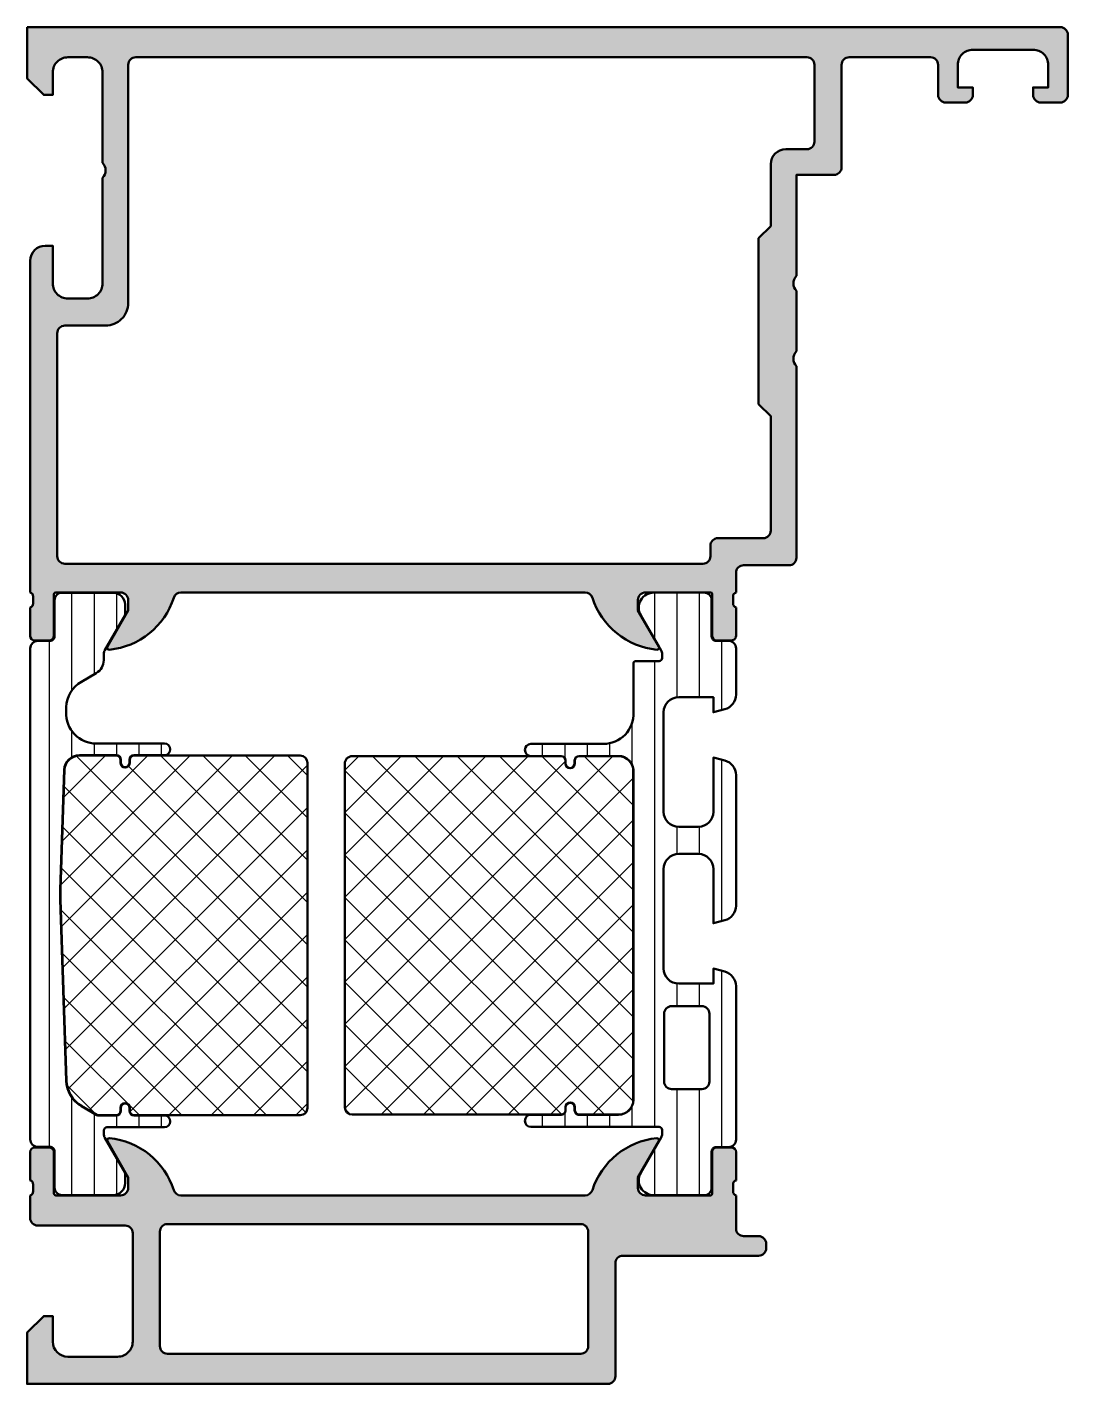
# Model space of a CAD drawing. Extents: x 0 to 69, y 0 to 90.
import ezdxf

# ---------------------------------------------------------------- set-up
doc = ezdxf.new("R2010")
doc.units = 0
for name, color, linetype, lineweight in [('0S-Alu contour', 7, 'Continuous', 50), ('0S-Alu hatch', 252, 'Continuous', 25), ('0S-Plastic contour', 254, 'Continuous', 50), ('0S-Plastic hatch', 253, 'Continuous', 25), ('0S-PT contour', 91, 'Continuous', 50), ('0S-PT hatch', 103, 'Continuous', 25)]:
    doc.layers.add(name, color=color, linetype=linetype, lineweight=lineweight)
pattern_1 = [(90, (0, 0), (-1.4859, 0), [])]
pattern_2 = [(135, (0, 0), (-1.403165018917055, -1.403165018917055), []), (225, (0, 0), (1.403165018917055, -1.403165018917055), [])]

# ---------------------------------------------------------------- blocks, each defined once
blk = doc.blocks.new('438350__87950F31_F954_4A64_8D28_5A668139A876_')
at = {"layer": '0S-Alu hatch'}
h = blk.add_hatch(color=256, dxfattribs=at)
edge = h.paths.add_edge_path()
edge.add_line((0, 90), (0, 86.60000000000001))
edge.add_line((0, 86.60000000000001), (1.100000000000023, 85.5))
edge.add_line((1.100000000000023, 85.5), (1.700000000000045, 85.5))
edge.add_line((1.700000000000045, 85.5), (1.700000000000045, 87))
edge.add_ellipse((2.700000000000037, 87.00000000000001), major_axis=(-0.9999999999999912, 0), ratio=1, start_angle=269.99999999999955, end_angle=360, ccw=False)
edge.add_line((2.700000000000045, 88), (4, 88))
edge.add_ellipse((4.00000000000001, 87.00000000000001), major_axis=(-0.9999999999999857, 0), ratio=1, start_angle=180, end_angle=270.0000000000006, ccw=False)
edge.add_line((5, 87), (5.000000000000025, 81))
edge.add_ellipse((4.47500000000001, 80.50000000000001), major_axis=(-0.7250000000000013, 0), ratio=1, start_angle=136.397181027295, end_angle=223.602818972702, ccw=False)
edge.add_line((4.999999999999999, 80), (5, 73))
edge.add_ellipse((4.000000000000012, 72.99999999999999), major_axis=(-0.9999999999999885, 0), ratio=1, start_angle=89.99999999999937, end_angle=180, ccw=False)
edge.add_line((4.000000000000001, 72), (2.700000000000046, 72))
edge.add_ellipse((2.700000000000037, 72.99999999999999), major_axis=(-0.9999999999999857, 0), ratio=1, start_angle=0, end_angle=90.00000000000051, ccw=False)
edge.add_line((1.700000000000046, 73), (1.700000000000045, 75.5))
edge.add_line((1.700000000000045, 75.5), (1.200000000000045, 75.5))
edge.add_arc((1.200000000000045, 74.5), 1, 90, 180)
edge.add_line((0.2000000000000455, 74.5), (0.2000000000000455, 52.50000000000003))
edge.add_ellipse((0.1211635534570099, 52.23247940800692), major_axis=(-0.2788950563274254, 0), ratio=1, start_angle=178.8354106258447, end_angle=253.580123580509, ccw=False)
edge.add_line((0.4000010000000425, 52.22681100000826), (0.4000010000000494, 51.77321700000854))
edge.add_ellipse((0.1211329043568919, 51.76755634053147), major_axis=(-0.2789255417371391, 0), ratio=1, start_angle=106.4245945553528, end_angle=181.1628700728881, ccw=False)
edge.add_line((0.2000000000000488, 51.50001300000854), (0.200000000000049, 49.62000200000002))
edge.add_arc((0.5000000000000517, 49.62000200000002), 0.3000000000000027, 180, 270)
edge.add_line((0.5000000000000516, 49.32000200000001), (1.479974319042833, 49.32000200000002))
edge.add_arc((1.479974319042831, 49.62000200000002), 0.3000000000000043, 270.0000000000004, 360)
edge.add_line((1.779974319042835, 49.62000200000002), (1.779974319042835, 52.38000000000003))
edge.add_ellipse((1.89997431904282, 52.38000000000003), major_axis=(-0.1199999999999846, 0), ratio=1, start_angle=270.00000000000074, end_angle=360, ccw=False)
edge.add_line((1.899974319042818, 52.5), (6.200000000000042, 52.5))
edge.add_ellipse((6.200000000000039, 52), major_axis=(-0.5, 0), ratio=1, start_angle=180, end_angle=269.9999999999996, ccw=False)
edge.add_line((6.700000000000041, 51.99999999999999), (6.700000000000044, 51.29999999999995))
edge.add_line((6.700000000000044, 51.29999999999995), (5.318504542377707, 48.90717967697245))
edge.add_arc((5.43811978464837, 48.8381197846483), 0.1381197846482981, 150.0000000000005, 275.6225775507955)
edge.add_arc((4.961776758826421, 53.67660886184461), 4.999999999996795, 275.6225775507955, 342.251583643932)
edge.add_ellipse((10.20000000000002, 51.99999999999707), major_axis=(-0.500000000002933, 0), ratio=1, start_angle=270.0000000000008, end_angle=342.2515836439304, ccw=False)
edge.add_line((10.20000000000002, 52.5), (37, 52.5))
edge.add_ellipse((37, 51.99999999999689), major_axis=(-0.5000000000031122, 0), ratio=1, start_angle=197.7484163560682, end_angle=270, ccw=False)
edge.add_arc((42.23822324117358, 53.67660886184441), 4.999999999996598, 197.7484163560679, 264.3774224492048)
edge.add_arc((41.76188021535167, 48.8381197846483), 0.1381197846482954, 264.3774224492049, 389.9999999999957)
edge.add_line((41.88149545762234, 48.90717967697244), (40.5, 51.29999999999994))
edge.add_line((40.5, 51.29999999999994), (40.49999999999999, 51.99999999999999))
edge.add_ellipse((41, 52), major_axis=(-0.5, 0), ratio=1, start_angle=270, end_angle=360, ccw=False)
edge.add_line((41, 52.5), (45.3000256809572, 52.50000000000001))
edge.add_ellipse((45.3000256809572, 52.38000000000002), major_axis=(-0.1199999999999974, 0), ratio=1, start_angle=180, end_angle=270, ccw=False)
edge.add_line((45.42002568095719, 52.38), (45.4200256809572, 49.62000200000002))
edge.add_arc((45.72002568095721, 49.62000200000002), 0.3000000000000114, 180, 270)
edge.add_line((45.72002568095721, 49.32000200000001), (46.69999999999999, 49.32000200000003))
edge.add_arc((46.69999999999999, 49.62000200000003), 0.3000000000000043, 269.9999999999986, 360)
edge.add_line((47, 49.62000200000003), (47, 51.50001300000852))
edge.add_ellipse((47.07886709564316, 51.76755634053146), major_axis=(-0.2789255417371511, 0), ratio=1, start_angle=-1.1628700728908825, end_angle=73.57540544464513, ccw=False)
edge.add_line((46.799999, 51.77321700000854), (46.799999, 52.2268110000086))
edge.add_ellipse((47.07883644654303, 52.23247940800693), major_axis=(-0.2788950563274154, 0), ratio=1, start_angle=-73.5801235805111, end_angle=1.1645893740869155, ccw=False)
edge.add_line((47.00000000000001, 52.50000000000003), (47, 53.79999999999995))
edge.add_ellipse((47.49999999999999, 53.79999999999996), major_axis=(-0.4999999999999929, 0), ratio=1, start_angle=269.9999999999992, end_angle=360, ccw=False)
edge.add_line((47.5, 54.29999999999996), (50.5, 54.29999999999996))
edge.add_arc((50.5, 54.79999999999995), 0.5, 270, 360)
edge.add_line((51, 54.79999999999995), (51, 67.50000000000011))
edge.add_ellipse((51.5250269539926, 68.00000000000011), major_axis=(-0.7250195186467387, 0), ratio=1, start_angle=-43.6013499515945, end_angle=43.6013499515945, ccw=False)
edge.add_line((51, 68.50000000000011), (51.00000000000004, 72.49999999999997))
edge.add_ellipse((51.5250269539926, 73), major_axis=(-0.7250195186467325, 0), ratio=1, start_angle=-43.60134995159501, end_angle=43.60134995159808, ccw=False)
edge.add_line((51.00000000000001, 73.5), (51, 80.20000000000005))
edge.add_line((51, 80.20000000000005), (53.49999999999999, 80.20000000000005))
edge.add_arc((53.49999999999999, 80.70000000000005), 0.5, 270, 360)
edge.add_line((53.99999999999999, 80.70000000000003), (54.00000000000012, 87.50000000000001))
edge.add_ellipse((54.50000000000012, 87.5), major_axis=(-0.4999999999999929, 0), ratio=1, start_angle=269.9999999999992, end_angle=360, ccw=False)
edge.add_line((54.50000000000013, 87.99999999999999), (59.89999999999998, 88))
edge.add_ellipse((59.89999999999998, 87.50000000000001), major_axis=(-0.4999999999999858, 0), ratio=1, start_angle=180, end_angle=270.0000000000008, ccw=False)
edge.add_line((60.39999999999998, 87.5), (60.39999999999998, 85.5))
edge.add_arc((60.89999999999998, 85.5), 0.5, 180, 270)
edge.add_line((60.89999999999998, 85), (62.20000000000005, 85))
edge.add_arc((62.20000000000005, 85.5), 0.5, 270, 360)
edge.add_line((62.70000000000004, 85.5), (62.70000000000004, 86))
edge.add_line((62.70000000000004, 86), (61.70000000000005, 86))
edge.add_line((61.70000000000005, 86), (61.70000000000005, 87.5))
edge.add_ellipse((62.70000000000004, 87.50000000000001), major_axis=(-0.9999999999999928, 0), ratio=1, start_angle=269.9999999999996, end_angle=360, ccw=False)
edge.add_line((62.70000000000004, 88.49999999999999), (66.70000000000005, 88.49999999999999))
edge.add_ellipse((66.70000000000006, 87.50000000000001), major_axis=(-0.9999999999999857, 0), ratio=1, start_angle=180, end_angle=270.0000000000008, ccw=False)
edge.add_line((67.70000000000005, 87.5), (67.70000000000005, 86))
edge.add_line((67.70000000000005, 86), (66.70000000000005, 86))
edge.add_line((66.70000000000005, 86), (66.70000000000005, 85.5))
edge.add_arc((67.20000000000005, 85.5), 0.5, 180, 270)
edge.add_line((67.20000000000005, 85), (68.5, 85))
edge.add_arc((68.5, 85.5), 0.5, 270, 360)
edge.add_line((69, 85.5), (69, 89.50000000000001))
edge.add_arc((68.5, 89.50000000000001), 0.5, 0, 90)
edge.add_line((68.5, 90), (0, 90))
edge = h.paths.add_edge_path()
edge.add_ellipse((7.199999999999931, 87.49999999999989), major_axis=(-0.5, 0), ratio=1, start_angle=270.0000000000001, end_angle=360, ccw=False)
edge.add_line((7.19999999999993, 87.99999999999989), (51.70000000000005, 88))
edge.add_ellipse((51.70000000000005, 87.5), major_axis=(-0.5, 0), ratio=1, start_angle=180, end_angle=270, ccw=False)
edge.add_line((52.20000000000005, 87.5), (52.20000000000005, 82.39999999999998))
edge.add_ellipse((51.70000000000005, 82.39999999999998), major_axis=(-0.5, 0), ratio=1, start_angle=90.0000000000008, end_angle=180, ccw=False)
edge.add_line((51.70000000000005, 81.89999999999996), (50.29999999999995, 81.89999999999996))
edge.add_arc((50.29999999999995, 80.89999999999998), 1, 90, 180)
edge.add_line((49.29999999999996, 80.89999999999998), (49.29999999999996, 76.79999999999995))
edge.add_line((49.29999999999996, 76.79999999999995), (48.5, 75.99999999999999))
edge.add_line((48.5, 75.99999999999999), (48.5, 65))
edge.add_line((48.5, 65), (49.29999999999994, 64.20000000000006))
edge.add_line((49.29999999999994, 64.20000000000006), (49.29999999999996, 56.59999999999991))
edge.add_ellipse((48.79999999999996, 56.5999999999999), major_axis=(-0.4999999999999929, 0), ratio=1, start_angle=90.00000000000159, end_angle=180, ccw=False)
edge.add_line((48.79999999999998, 56.09999999999991), (45.80000000000007, 56.09999999999991))
edge.add_arc((45.80000000000007, 55.59999999999991), 0.4999999999999929, 90, 180)
edge.add_line((45.30000000000007, 55.59999999999984), (45.30000000000018, 54.90000000000017))
edge.add_ellipse((44.80000000000018, 54.90000000000009), major_axis=(-0.5, 0), ratio=1, start_angle=90, end_angle=180, ccw=False)
edge.add_line((44.80000000000018, 54.40000000000009), (2.500000000000113, 54.39999999999997))
edge.add_ellipse((2.500000000000114, 54.89999999999997), major_axis=(-0.5, 0), ratio=1, start_angle=0, end_angle=90.00000000000011, ccw=False)
edge.add_line((2.000000000000113, 54.89999999999997), (2.000000000000112, 69.70000000000016))
edge.add_ellipse((2.500000000000112, 69.70000000000016), major_axis=(-0.5, 0), ratio=1, start_angle=269.9999999999927, end_angle=360, ccw=False)
edge.add_line((2.500000000000176, 70.20000000000016), (5.200000000000084, 70.1999999999998))
edge.add_arc((5.200000000000273, 71.69999999999982), 1.5, 269.9999999999928, 360)
edge.add_line((6.700000000000273, 71.69999999999985), (6.699999999999931, 87.49999999999987))
at = {"layer": '0S-Alu contour', "color": 7}
for points in [[(0, 90), (0, 86.60000000000001), (1.100000000000023, 85.5), (1.700000000000045, 85.5), (1.700000000000045, 87)], [(68.5, 90), (0, 90)], [(69, 85.5), (69, 89.50000000000001)], [(62.70000000000004, 88.49999999999999), (66.70000000000005, 88.49999999999999)], [(2.700000000000045, 88), (4, 88)], [(6.700000000000273, 71.69999999999985), (6.699999999999931, 87.49999999999987)], [(7.19999999999993, 87.99999999999989), (51.70000000000005, 88)], [(52.20000000000005, 87.5), (52.20000000000005, 82.39999999999998)], [(53.99999999999999, 80.70000000000003), (54.00000000000012, 87.50000000000001)], [(54.50000000000013, 87.99999999999999), (59.89999999999998, 88)], [(60.39999999999998, 87.5), (60.39999999999998, 85.5)], [(62.70000000000004, 85.5), (62.70000000000004, 86), (61.70000000000005, 86), (61.70000000000005, 87.5)], [(67.70000000000005, 87.5), (67.70000000000005, 86), (66.70000000000005, 86), (66.70000000000005, 85.5)], [(5, 87), (5.000000000000025, 81)], [(60.89999999999998, 85), (62.20000000000005, 85)], [(67.20000000000005, 85), (68.5, 85)], [(51.70000000000005, 81.89999999999996), (50.29999999999995, 81.89999999999996)], [(49.29999999999996, 80.89999999999998), (49.29999999999996, 76.79999999999995), (48.5, 75.99999999999999), (48.5, 65), (49.29999999999994, 64.20000000000006), (49.29999999999996, 56.59999999999991)], [(51.00000000000001, 73.5), (51, 80.20000000000005), (53.49999999999999, 80.20000000000005)], [(4.999999999999999, 80), (5, 73)], [(1.700000000000046, 73), (1.700000000000045, 75.5), (1.200000000000045, 75.5)], [(0.2000000000000455, 74.5), (0.2000000000000455, 52.50000000000003)], [(51, 68.50000000000011), (51.00000000000004, 72.49999999999997)], [(4.000000000000001, 72), (2.700000000000046, 72)], [(2.000000000000113, 54.89999999999997), (2.000000000000112, 69.70000000000016)], [(2.500000000000176, 70.20000000000016), (5.200000000000084, 70.1999999999998)], [(51, 54.79999999999995), (51, 67.50000000000011)], [(48.79999999999998, 56.09999999999991), (45.80000000000007, 56.09999999999991)], [(45.30000000000007, 55.59999999999984), (45.30000000000018, 54.90000000000017)], [(44.80000000000018, 54.40000000000009), (2.500000000000115, 54.39999999999997)], [(47.5, 54.29999999999996), (50.5, 54.29999999999996)], [(47.00000000000001, 52.50000000000003), (47, 53.79999999999995)], [(0.4000010000000425, 52.22681100000826), (0.4000010000000494, 51.77321700000854)], [(1.779974319042835, 49.62000200000002), (1.779974319042835, 52.38000000000003)], [(1.899974319042818, 52.5), (6.200000000000042, 52.5)], [(10.20000000000002, 52.5), (37, 52.5)], [(41, 52.5), (45.3000256809572, 52.50000000000001)], [(45.42002568095719, 52.38), (45.4200256809572, 49.62000200000002)], [(46.799999, 51.77321700000854), (46.799999, 52.2268110000086)], [(0.2000000000000488, 51.50001300000854), (0.200000000000049, 49.62000200000002)], [(6.700000000000041, 51.99999999999999), (6.700000000000044, 51.29999999999995), (5.318504542377707, 48.90717967697245)], [(41.88149545762234, 48.90717967697244), (40.5, 51.29999999999994), (40.49999999999999, 51.99999999999999)], [(47, 49.62000200000003), (47, 51.50001300000852)], [(0.5000000000000516, 49.32000200000001), (1.479974319042833, 49.32000200000002)], [(45.72002568095721, 49.32000200000001), (46.69999999999999, 49.32000200000003)]]:
    blk.add_lwpolyline(points, dxfattribs=at)
for centre, radius, start, end in [((68.5, 89.50000000000001), 0.5, 0, 90), ((60.89999999999998, 85.5), 0.5, 180, 270), ((62.20000000000005, 85.5), 0.5, 270, 0), ((67.20000000000005, 85.5), 0.5, 180, 270), ((68.5, 85.5), 0.5, 270, 0), ((50.29999999999995, 80.89999999999998), 1, 90, 180), ((53.49999999999999, 80.70000000000005), 0.5, 270, 0), ((1.200000000000045, 74.5), 1, 90, 180), ((5.200000000000273, 71.69999999999982), 1.5, 269.9999999999928, 0), ((45.80000000000007, 55.59999999999991), 0.4999999999999929, 90, 180), ((50.5, 54.79999999999995), 0.5, 270, 0), ((4.961776758826421, 53.67660886184461), 4.999999999996795, 275.6225775507955, 342.251583643932), ((42.23822324117358, 53.67660886184441), 4.999999999996598, 197.7484163560679, 264.3774224492048), ((0.5000000000000517, 49.62000200000002), 0.3000000000000027, 180, 270), ((1.479974319042831, 49.62000200000002), 0.3000000000000043, 270.0000000000004, 0), ((45.72002568095721, 49.62000200000002), 0.3000000000000114, 180, 270), ((46.69999999999999, 49.62000200000003), 0.3000000000000043, 269.9999999999986, 0), ((5.43811978464837, 48.8381197846483), 0.1381197846482981, 150.0000000000005, 275.6225775507955), ((41.76188021535167, 48.8381197846483), 0.1381197846482954, 264.3774224492049, 29.99999999999571)]:
    blk.add_arc(centre, radius, start, end, dxfattribs=at)
at = {"layer": '0S-Alu contour', "color": 7, "extrusion": (0, 0, -1)}
for centre, radius, start, end in [((-62.70000000000004, 87.50000000000001), 0.9999999999999928, 0, 90.0000000000004), ((-66.70000000000006, 87.50000000000001), 0.9999999999999857, 89.9999999999992, 180), ((-2.700000000000037, 87.00000000000001), 0.9999999999999912, 0, 90.00000000000048), ((-4.00000000000001, 87.00000000000001), 0.9999999999999857, 89.99999999999939, 180), ((-7.199999999999931, 87.49999999999989), 0.5, 0, 89.99999999999991), ((-51.70000000000005, 87.5), 0.5, 90, 180), ((-54.50000000000012, 87.5), 0.4999999999999929, 0, 90.00000000000081), ((-59.89999999999998, 87.50000000000001), 0.4999999999999858, 89.9999999999992, 180), ((-51.70000000000005, 82.39999999999998), 0.5, 180, 269.9999999999992), ((-4.47500000000001, 80.50000000000001), 0.7250000000000015, 136.397181027298, 223.6028189727051), ((-2.700000000000037, 72.99999999999999), 0.9999999999999857, 269.9999999999995, 0), ((-4.000000000000012, 72.99999999999999), 0.9999999999999885, 180, 270.0000000000006), ((-51.5250269539926, 73), 0.7250195186467325, 316.3986500484019, 43.60134995159491), ((-2.500000000000112, 69.70000000000016), 0.5, 0, 90.00000000000728), ((-51.5250269539926, 68.00000000000011), 0.7250195186467387, 316.3986500484055, 43.60134995159453), ((-48.79999999999996, 56.5999999999999), 0.4999999999999929, 180, 269.9999999999984), ((-2.500000000000114, 54.89999999999997), 0.5, 269.9999999999999, 0), ((-44.80000000000018, 54.90000000000009), 0.5, 180, 270), ((-47.49999999999999, 53.79999999999996), 0.4999999999999929, 0, 90.00000000000081), ((-0.1211635534570099, 52.23247940800692), 0.2788950563274254, 106.419876419491, 181.1645893741554), ((-1.89997431904282, 52.38000000000003), 0.1199999999999846, 0, 89.99999999999928), ((-6.200000000000039, 52), 0.5, 90.0000000000004, 180), ((-10.20000000000002, 51.99999999999707), 0.500000000002933, 17.74841635606957, 89.9999999999992), ((-37, 51.99999999999689), 0.5000000000031122, 90, 162.2515836439318), ((-41, 52), 0.5, 0, 90), ((-45.3000256809572, 52.38000000000002), 0.1199999999999974, 90, 180), ((-47.07883644654303, 52.23247940800693), 0.2788950563274155, 358.8354106259131, 73.58012358051123), ((-0.1211329043568919, 51.76755634053147), 0.2789255417371391, 178.8371299271119, 253.5754054446472), ((-47.07886709564316, 51.76755634053146), 0.2789255417371511, 286.4245945553549, 1.162870072890926)]:
    blk.add_arc(centre, radius, start, end, dxfattribs=at)
blk = doc.blocks.new('284667__94D2CFC6_7774_4C9A_A601_3B764E52EC36___8DF470AC_B1E0_4BF9_91E3_61E4624517FC_')
at = {"layer": '0S-Plastic hatch'}
h = blk.add_hatch(dxfattribs=at)
h.set_pattern_fill('ANSI31', color=256, scale=0.4680000000000001, angle=45, style=0)
h.set_pattern_definition(pattern_1)
edge = h.paths.add_edge_path()
edge.add_line((0.2099999999999853, 48.7900284581598), (0.2100000000000581, 16.20999699999991))
edge.add_arc((0.7000000000000031, 16.20999699999991), 0.4899999999999452, 180, 270.0000000000017)
edge.add_line((0.700000000000017, 15.71999699999996), (1.510331330463808, 15.71999699999999))
edge.add_ellipse((1.510331330463814, 15.40999699999998), major_axis=(-0.310000000000004, 0), ratio=1, start_angle=179.9920753769033, end_angle=270.00000000000114, ccw=False)
edge.add_line((1.820331327498688, 15.40995412366299), (1.819999399140119, 13.01008050135456))
edge.add_arc((2.3099993944533, 13.01001272907995), 0.4899999999999984, 179.9920753769491, 269.999999999999)
edge.add_line((2.309999394453291, 12.52001272907995), (5.699999999999957, 12.52001272907989))
edge.add_arc((5.699999999999972, 13.31001272907994), 0.7900000000000525, 269.9999999999989, 360)
edge.add_line((6.490000000000025, 13.31001272907991), (6.490000000000053, 13.9968140968657))
edge.add_line((6.490000000000053, 13.9968140968657), (5.143986474150491, 16.32817791131207))
edge.add_ellipse((5.59000000050794, 16.57550751896992), major_axis=(-0.5100000005078345, 0), ratio=1, start_angle=0, end_angle=29.00985270345018, ccw=False)
edge.add_line((5.080000000000104, 16.5755075189698), (5.080000000000048, 16.81001272907996))
edge.add_ellipse((5.290000000000005, 16.81001272908002), major_axis=(-0.2099999999999573, 0), ratio=1, start_angle=269.9999999999985, end_angle=360, ccw=False)
edge.add_line((5.29000000000001, 17.02001272907998), (9.100000000000048, 17.02001272907992))
edge.add_arc((9.100000000000055, 17.41001272907993), 0.3900000000000041, 269.999999999999, 449.999999999999)
edge.add_line((9.100000000000062, 17.80001272907993), (7.100000000000057, 17.80001272907996))
edge.add_ellipse((7.100000000000063, 18.11001272907996), major_axis=(-0.3099999999999987, 0), ratio=1, start_angle=0, end_angle=89.99999999999892, ccw=False)
edge.add_line((6.790000000000065, 18.11001272907983), (6.789999999999979, 18.31001272908021))
edge.add_arc((6.499999999999982, 18.3100127290801), 0.2899999999999974, 0, 180)
edge.add_line((6.209999999999984, 18.31001272907999), (6.210000000000041, 18.11001272908007))
edge.add_ellipse((5.900000000000043, 18.11001272907999), major_axis=(-0.3099999999999978, 0), ratio=1, start_angle=90.00000000000023, end_angle=180, ccw=False)
edge.add_line((5.900000000000044, 17.80001272907998), (4.735898384799743, 17.80001272907998))
edge.add_ellipse((4.735898384799734, 18.01001272871132), major_axis=(-0.2099999996313357, 0), ratio=1, start_angle=60.000005346305215, end_angle=90.00000000000267, ccw=False)
edge.add_line((4.630898401954035, 17.82814738443825), (3.594095902552514, 18.4267454575712))
edge.add_ellipse((4.599095736264178, 20.16745660626702), major_axis=(-2.009999992277205, 0), ratio=1, start_angle=1.723387817096011, end_angle=60.000005346308285, ccw=False)
edge.add_line((2.590004932811069, 20.10700735123018), (2.195385950606132, 32.13168709397082))
edge.add_ellipse((12.19994961574556, 32.46001272075413), major_axis=(-10.00994964258216, 0), ratio=1, start_angle=-1.8796157474491224, end_angle=1.8796345706036277, ccw=False)
edge.add_line((2.195385842743165, 32.78833506077789), (2.453160301924176, 40.72314049046545))
edge.add_ellipse((3.462616864350539, 40.69001272908004), major_axis=(-1.010000000000028, 0), ratio=1, start_angle=269.9999999999975, end_angle=358.12037484096294, ccw=False)
edge.add_line((3.462616864350583, 41.70001272908007), (5.900000000000114, 41.70001272907998))
edge.add_ellipse((5.900000000000105, 41.39001272908004), major_axis=(-0.3099999999999383, 0), ratio=1, start_angle=180, end_angle=269.9999999999982, ccw=False)
edge.add_line((6.210000000000043, 41.39001272908004), (6.210000000000043, 41.19001272908))
edge.add_arc((6.500000000000026, 41.19001272908), 0.2899999999999831, 180, 360)
edge.add_line((6.790000000000009, 41.19001272908), (6.790000000000016, 41.39001272908))
edge.add_ellipse((7.099999999999976, 41.39001272908), major_axis=(-0.3099999999999596, 0), ratio=1, start_angle=270.00000000000216, end_angle=360, ccw=False)
edge.add_line((7.099999999999965, 41.70001272907996), (9.100000000000067, 41.70001272908001))
edge.add_arc((9.10000000000006, 42.09001272907999), 0.3899999999999792, 270.000000000001, 450.000000000001)
edge.add_line((9.100000000000051, 42.48001272907997), (4.587861412299697, 42.48001272907991))
edge.add_ellipse((4.587861412299678, 44.49001272907991), major_axis=(-2.00999999999999, 0), ratio=1, start_angle=-1.879625158999204, end_angle=90.00000000000063, ccw=False)
edge.add_line((2.578942906876932, 44.55594025421192), (2.590004932810949, 44.89301810692687))
edge.add_ellipse((4.599095743983503, 44.8325688516606), major_axis=(-2.010000000000058, 0), ratio=1, start_angle=300.0006166835993, end_angle=358.27661218298465, ccw=False)
edge.add_line((3.594077008491322, 46.5732690961915), (4.584981092936227, 47.15114121053443))
edge.add_arc((4.089999999999974, 48.00851727600147), 0.9900000000000513, 299.9987364916088, 360)
edge.add_line((5.080000000000025, 48.00851727600132), (5.080000000000082, 48.42451793929179))
edge.add_ellipse((5.59000000012165, 48.42451793929172), major_axis=(-0.5100000001215675, 0), ratio=1, start_angle=330.99014729653027, end_angle=360, ccw=False)
edge.add_line((5.143986474102089, 48.6718475467624), (6.490000000000085, 51.00321136129267))
edge.add_line((6.490000000000085, 51.00321136129267), (6.490000000000057, 51.69001272907999))
edge.add_arc((5.700000000000109, 51.69001272907996), 0.7899999999999494, 0, 89.99999999999947)
edge.add_line((5.700000000000116, 52.48001272907991), (2.309999389670844, 52.48001272907994))
edge.add_arc((2.30999938967084, 51.99001272907993), 0.4900000000000091, 89.99999999999955, 180.0079247372927)
edge.add_line((1.819999394357783, 51.98994495582885), (1.820331327498607, 49.59007133511459))
edge.add_ellipse((1.510331330463817, 49.59002845815982), major_axis=(-0.3100000000000052, 0), ratio=1, start_angle=90.00000000000068, end_angle=180.0079247372928, ccw=False)
edge.add_line((1.510331330463821, 49.28002845815981), (0.699999999999988, 49.28002845815981))
edge.add_arc((0.6999999999999924, 48.7900284581598), 0.4900000000000091, 90.00000000000053, 180)
at = {"layer": '0S-Plastic contour', "color": 7}
for points in [[(5.700000000000116, 52.48001272907991), (2.309999389670844, 52.48001272907994)], [(1.819999394357783, 51.98994495582885), (1.820331327498607, 49.59007133511459)], [(5.143986474102089, 48.6718475467624), (6.490000000000085, 51.00321136129267), (6.490000000000057, 51.69001272907999)], [(0.2099999999999853, 48.7900284581598), (0.2100000000000581, 16.20999699999991)], [(1.510331330463821, 49.28002845815981), (0.699999999999988, 49.28002845815981)], [(5.080000000000025, 48.00851727600132), (5.080000000000082, 48.42451793929179)], [(3.594077008491322, 46.5732690961915), (4.584981092936227, 47.15114121053443)], [(2.578942906876932, 44.55594025421192), (2.590004932810949, 44.89301810692687)], [(9.100000000000051, 42.48001272907997), (4.587861412299697, 42.48001272907991)], [(3.462616864350583, 41.70001272908007), (5.900000000000114, 41.70001272907998)], [(7.099999999999965, 41.70001272907996), (9.100000000000067, 41.70001272908001)], [(2.195385842743165, 32.78833506077789), (2.453160301924176, 40.72314049046545)], [(6.210000000000043, 41.39001272908004), (6.210000000000043, 41.19001272908)], [(6.790000000000009, 41.19001272908), (6.790000000000016, 41.39001272908)], [(2.590004932811069, 20.10700735123018), (2.195385950606132, 32.13168709397082)], [(4.630898401954035, 17.82814738443825), (3.594095902552514, 18.4267454575712)], [(6.209999999999984, 18.31001272907999), (6.210000000000041, 18.11001272908007)], [(6.790000000000065, 18.11001272907983), (6.789999999999979, 18.31001272908021)], [(5.900000000000044, 17.80001272907998), (4.735898384799743, 17.80001272907998)], [(9.100000000000062, 17.80001272907993), (7.100000000000057, 17.80001272907996)], [(5.080000000000104, 16.5755075189698), (5.080000000000048, 16.81001272907996)], [(6.490000000000025, 13.31001272907991), (6.490000000000053, 13.9968140968657), (5.143986474150491, 16.32817791131207)], [(5.29000000000001, 17.02001272907998), (9.100000000000048, 17.02001272907992)], [(0.700000000000017, 15.71999699999996), (1.510331330463808, 15.71999699999999)], [(1.820331327498688, 15.40995412366299), (1.819999399140119, 13.01008050135456)], [(2.309999394453291, 12.52001272907995), (5.699999999999957, 12.52001272907989)]]:
    blk.add_lwpolyline(points, dxfattribs=at)
for centre, radius, start, end in [((2.30999938967084, 51.99001272907993), 0.4900000000000091, 89.99999999999955, 180.0079247372927), ((5.700000000000109, 51.69001272907996), 0.7899999999999494, 0, 89.99999999999947), ((0.6999999999999924, 48.7900284581598), 0.4900000000000091, 90.00000000000053, 180), ((4.089999999999974, 48.00851727600147), 0.9900000000000513, 299.9987364916088, 0), ((9.10000000000006, 42.09001272907999), 0.3899999999999792, 270.000000000001, 90.00000000000104), ((6.500000000000026, 41.19001272908), 0.2899999999999831, 180, 0), ((6.499999999999982, 18.3100127290801), 0.2899999999999974, 0, 180), ((9.100000000000055, 17.41001272907993), 0.3900000000000041, 269.999999999999, 89.99999999999896), ((0.7000000000000031, 16.20999699999991), 0.4899999999999452, 180, 270.0000000000017), ((2.3099993944533, 13.01001272907995), 0.4899999999999984, 179.9920753769491, 269.999999999999), ((5.699999999999972, 13.31001272907994), 0.7900000000000525, 269.9999999999989, 0)]:
    blk.add_arc(centre, radius, start, end, dxfattribs=at)
at = {"layer": '0S-Plastic contour', "color": 7, "extrusion": (0, 0, -1)}
for centre, radius, start, end in [((-1.510331330463817, 49.59002845815982), 0.3100000000000052, 179.9920752627072, 269.9999999999993), ((-5.59000000012165, 48.42451793929172), 0.5100000001215675, 0, 29.00985270346972), ((-4.599095743983503, 44.8325688516606), 2.010000000000058, 1.723387817015363, 59.99938331640073), ((-4.587861412299678, 44.49001272907991), 2.00999999999999, 269.9999999999994, 1.879625158999213), ((-3.462616864350539, 40.69001272908004), 1.010000000000028, 1.879625159037031, 90.00000000000249), ((-5.900000000000105, 41.39001272908004), 0.3099999999999383, 90.00000000000179, 180), ((-7.099999999999976, 41.39001272908), 0.3099999999999596, 0, 89.99999999999785), ((-12.19994961574556, 32.46001272075413), 10.00994964258216, 358.1203654293964, 1.87961574744914), ((-4.599095736264178, 20.16745660626702), 2.009999992277205, 299.9999946536918, 358.276612182904), ((-5.900000000000043, 18.11001272907999), 0.3099999999999978, 180, 269.9999999999998), ((-7.100000000000063, 18.11001272907996), 0.3099999999999987, 270.0000000000011, 0), ((-4.735898384799734, 18.01001272871132), 0.2099999996313357, 269.9999999999973, 299.9999946536948), ((-5.290000000000005, 16.81001272908002), 0.2099999999999573, 0, 90.00000000000146), ((-5.59000000050794, 16.57550751896992), 0.5100000005078345, 330.9901472965499, 0), ((-1.510331330463814, 15.40999699999998), 0.310000000000004, 89.99999999999889, 180.0079246230968)]:
    blk.add_arc(centre, radius, start, end, dxfattribs=at)
blk = doc.blocks.new('439300__E9D1624E_47FD_4E6E_BD9B_AF769D00E653_')
at = {"layer": '0S-PT hatch'}
h = blk.add_hatch(dxfattribs=at)
h.set_pattern_fill('ANSI37', color=256, scale=0.625, angle=90, style=0)
h.set_pattern_definition(pattern_2)
edge = h.paths.add_edge_path()
edge.add_line((18.58999999999999, 41.19001272907998), (18.59000000000001, 18.31001272907998))
edge.add_ellipse((18.10000000000004, 18.31001272907997), major_axis=(-0.4899999999999807, 0), ratio=1, start_angle=90.0000000000008, end_angle=180, ccw=False)
edge.add_line((18.10000000000004, 17.82001272907999), (7.100000000000013, 17.82001272907993))
edge.add_ellipse((7.10000000000001, 18.11001272907994), major_axis=(-0.2900000000000027, 0), ratio=1, start_angle=0, end_angle=90.00000000000068, ccw=False)
edge.add_line((6.810000000000007, 18.11001272907994), (6.810000000000007, 18.31001272907992))
edge.add_arc((6.499999999999996, 18.31001272907988), 0.3100000000000111, 0, 180)
edge.add_line((6.189999999999985, 18.31001272907983), (6.190000000000042, 18.11001272908005))
edge.add_ellipse((5.900000000000058, 18.11001272907997), major_axis=(-0.289999999999984, 0), ratio=1, start_angle=90.00000000000023, end_angle=180, ccw=False)
edge.add_line((5.900000000000058, 17.82001272907999), (4.735898384799765, 17.82001272907999))
edge.add_ellipse((4.735898384799747, 18.01001272871139), major_axis=(-0.1899999996314001, 0), ratio=1, start_angle=60.000005346301975, end_angle=90.00000000000563, ccw=False)
edge.add_line((4.640898400337819, 17.84546789344706), (3.604095900936322, 18.44406596658))
edge.add_ellipse((4.59909573626419, 20.16745660626703), major_axis=(-1.989999992277217, 0), ratio=1, start_angle=1.7226046671211748, end_angle=60.000005346308, ccw=False)
edge.add_line((2.609995068309907, 20.10763602446483), (2.21537518946606, 32.13234308924576))
edge.add_ellipse((12.20005038425689, 32.46001273740709), major_axis=(-9.9900503574205, 0), ratio=1, start_angle=-1.8796345894097044, end_angle=1.8796157286424773, ccw=False)
edge.add_line((2.215375297329719, 32.78768567234863), (2.473149648647416, 40.72248779861333))
edge.add_ellipse((3.48196312044921, 40.67002109638894), major_axis=(-1.010176903186314, 0), ratio=1, start_angle=271.097358878996, end_angle=357.02282464305557, ccw=False)
edge.add_line((3.46261686435056, 41.68001272908005), (5.900000000000096, 41.68001272907999))
edge.add_ellipse((5.900000000000096, 41.39001272908005), major_axis=(-0.2899999999999494, 0), ratio=1, start_angle=180, end_angle=270, ccw=False)
edge.add_line((6.190000000000043, 41.39001272908004), (6.190000000000043, 41.19001272908))
edge.add_arc((6.500000000000026, 41.19001272908), 0.3099999999999827, 180, 360)
edge.add_line((6.810000000000009, 41.19001272907999), (6.810000000000009, 41.39001272907999))
edge.add_ellipse((7.099999999999981, 41.39001272907999), major_axis=(-0.2899999999999725, 0), ratio=1, start_angle=270.0000000000009, end_angle=360, ccw=False)
edge.add_line((7.099999999999977, 41.68001272907996), (9.10000000000007, 41.68001272907997))
edge.add_line((9.10000000000007, 41.68001272907997), (18.09999999999998, 41.68001272907999))
edge.add_ellipse((18.09999999999998, 41.19001272907998), major_axis=(-0.4900000000000162, 0), ratio=1, start_angle=180, end_angle=269.99999999999955, ccw=False)
at = {"layer": '0S-PT contour', "color": 7}
for points in [[(3.46261686435056, 41.68001272908005), (5.900000000000096, 41.68001272907999)], [(7.099999999999977, 41.68001272907996), (9.10000000000007, 41.68001272907997), (18.09999999999998, 41.68001272907999)], [(2.215375297329719, 32.78768567234863), (2.473149648647416, 40.72248779861333)], [(6.190000000000043, 41.39001272908004), (6.190000000000043, 41.19001272908)], [(6.810000000000009, 41.19001272907999), (6.810000000000009, 41.39001272907999)], [(18.58999999999999, 41.19001272907998), (18.59000000000001, 18.31001272907998)], [(2.609995068309907, 20.10763602446483), (2.21537518946606, 32.13234308924576)], [(4.640898400337819, 17.84546789344706), (3.604095900936322, 18.44406596658)], [(6.189999999999985, 18.31001272907983), (6.190000000000042, 18.11001272908005)], [(6.810000000000007, 18.11001272907994), (6.810000000000007, 18.31001272907992)], [(5.900000000000058, 17.82001272907999), (4.735898384799765, 17.82001272907999)], [(18.10000000000004, 17.82001272907999), (7.100000000000013, 17.82001272907993)]]:
    blk.add_lwpolyline(points, dxfattribs=at)
at = {"layer": '0S-PT contour', "color": 7, "extrusion": (0, 0, -1)}
for centre, radius, start, end in [((-3.48196312044921, 40.67002109638894), 1.010176903186314, 2.977175356944403, 88.90264112100402), ((-5.900000000000096, 41.39001272908005), 0.2899999999999494, 90, 180), ((-7.099999999999981, 41.39001272907999), 0.2899999999999725, 0, 89.99999999999912), ((-18.09999999999998, 41.19001272907998), 0.4900000000000162, 90.00000000000043, 180), ((-12.20005038425689, 32.46001273740709), 9.9900503574205, 358.1203842713575, 1.879634589409648), ((-4.59909573626419, 20.16745660626703), 1.989999992277217, 299.9999946536921, 358.2773953328788), ((-5.900000000000058, 18.11001272907997), 0.289999999999984, 180, 269.9999999999998), ((-7.10000000000001, 18.11001272907994), 0.2900000000000027, 269.9999999999993, 0), ((-18.10000000000004, 18.31001272907997), 0.4899999999999807, 180, 269.9999999999992), ((-4.735898384799747, 18.01001272871139), 0.1899999996314001, 269.9999999999944, 299.999994653698)]:
    blk.add_arc(centre, radius, start, end, dxfattribs=at)
at = {"layer": '0S-PT contour', "color": 7}
for centre, radius, start, end in [((6.500000000000026, 41.19001272908), 0.3099999999999827, 180, 0), ((6.499999999999996, 18.31001272907988), 0.3100000000000111, 0, 180)]:
    blk.add_arc(centre, radius, start, end, dxfattribs=at)
blk = doc.blocks.new('439300__9F8272D8_092B_44F3_A7F9_19CC739BB280_')
at = {"layer": '0S-PT hatch'}
h = blk.add_hatch(dxfattribs=at)
h.set_pattern_fill('ANSI37', color=256, scale=0.625, angle=90, style=0)
h.set_pattern_definition(pattern_2)
edge = h.paths.add_edge_path()
edge.add_arc((21.54947527875293, 41.15000109610501), 0.4900233185010024, 90.00000000002241, 180.0000479255325)
edge.add_line((21.0594519602521, 41.15000068620887), (21.0594710326093, 18.35001070101931))
edge.add_arc((21.54949435111038, 18.35001111092653), 0.490023318501252, 180.0000479255325, 269.9999999999992)
edge.add_line((21.54949435111037, 17.85998779242527), (35.40004537179238, 17.85998779296897))
edge.add_arc((35.40004537179258, 18.14998779296924), 0.2900000000002656, 269.9999999999607, 360)
edge.add_line((35.69004537179285, 18.14998779296904), (35.69004537179284, 18.34998779296897))
edge.add_ellipse((36.00004079415612, 18.34998779296897), major_axis=(-0.3099954223632792, 0), ratio=1, start_angle=180, end_angle=360, ccw=False)
edge.add_line((36.3100362165194, 18.34998779296897), (36.3100362165194, 18.14998779296899))
edge.add_arc((36.60003621651942, 18.14998779296899), 0.2900000000000133, 180, 269.9999999999887)
edge.add_line((36.60003621651936, 17.85998779296898), (39.20003814471307, 17.85998779296897))
edge.add_arc((39.20003814471307, 18.84998779296897), 0.9899999999999984, 269.9999999999996, 360.0000501260389)
edge.add_line((40.19003814471269, 18.84998865909846), (40.19001907235537, 40.6500008661293))
edge.add_arc((39.20001907235575, 40.64999999999979), 0.9900000000000042, 5.01260389054e-05, 89.99999993620736)
edge.add_line((39.20001907345801, 41.63999999999981), (36.59997547083328, 41.64000000289464))
edge.add_arc((36.59997547083885, 41.35004167572121), 0.2899583271734229, 90.00000000109937, 180)
edge.add_line((36.31001714366542, 41.35004167571564), (36.3100171441621, 41.15002441408715))
edge.add_ellipse((36.00002172179882, 41.15002441407473), major_axis=(-0.3099954223632792, 0), ratio=1, start_angle=0, end_angle=180, ccw=False)
edge.add_line((35.69002629943554, 41.15002441406232), (35.69002629943553, 41.3500244140623))
edge.add_arc((35.40002629943552, 41.35002441406231), 0.2900000000000133, 0, 89.99999999774967)
edge.add_line((35.40002629944691, 41.64002441406232), (21.54947527875274, 41.64002441460602))
at = {"layer": '0S-PT contour', "color": 7}
for points in [[(35.40002629944691, 41.64002441406232), (21.54947527875274, 41.64002441460602)], [(39.20001907345801, 41.63999999999981), (36.59997547083328, 41.64000000289464)], [(21.0594519602521, 41.15000068620887), (21.0594710326093, 18.35001070101931)], [(35.69002629943554, 41.15002441406232), (35.69002629943553, 41.3500244140623)], [(36.31001714366542, 41.35004167571564), (36.3100171441621, 41.15002441408715)], [(40.19003814471269, 18.84998865909846), (40.19001907235537, 40.6500008661293)], [(35.69004537179285, 18.14998779296904), (35.69004537179284, 18.34998779296897)], [(36.3100362165194, 18.34998779296897), (36.3100362165194, 18.14998779296899)], [(21.54949435111037, 17.85998779242527), (35.40004537179238, 17.85998779296897)], [(36.60003621651936, 17.85998779296898), (39.20003814471307, 17.85998779296897)]]:
    blk.add_lwpolyline(points, dxfattribs=at)
for centre, radius, start, end in [((21.54947527875293, 41.15000109610501), 0.4900233185010024, 90.00000000002241, 180.0000479255325), ((35.40002629943552, 41.35002441406231), 0.2900000000000133, 0, 89.99999999774967), ((36.59997547083885, 41.35004167572121), 0.2899583271734229, 90.00000000109937, 180), ((39.20001907235575, 40.64999999999979), 0.9900000000000042, 5.01260389054e-05, 89.99999993620736), ((21.54949435111038, 18.35001111092653), 0.490023318501252, 180.0000479255325, 269.9999999999992), ((35.40004537179258, 18.14998779296924), 0.2900000000002656, 269.9999999999607, 0), ((36.60003621651942, 18.14998779296899), 0.2900000000000133, 180, 269.9999999999887), ((39.20003814471307, 18.84998779296897), 0.9899999999999984, 269.9999999999996, 5.01260389054e-05)]:
    blk.add_arc(centre, radius, start, end, dxfattribs=at)
at = {"layer": '0S-PT contour', "color": 7, "extrusion": (0, 0, -1)}
for centre, start, end in [((-36.00002172179882, 41.15002441407473), 180, 0), ((-36.00004079415612, 18.34998779296897), 0, 180)]:
    blk.add_arc(centre, 0.3099954223632793, start, end, dxfattribs=at)
blk = doc.blocks.new('284667__EC131DFC_A1ED_452B_969D_94AC8A10A533___8743AA74_80FA_4D13_9643_D5AFAD473FDD_')
at = {"layer": '0S-Plastic hatch'}
h = blk.add_hatch(dxfattribs=at)
h.set_pattern_fill('ANSI31', color=256, scale=0.4680000000000001, angle=45, style=0)
h.set_pattern_definition(pattern_1)
edge = h.paths.add_edge_path()
edge.add_ellipse((45.99892649490306, 45.71995107328198), major_axis=(-1.001111854104487, 0), ratio=1, start_angle=105.0597024765371, end_angle=179.9596735685377, ccw=False)
edge.add_line((46.25904078659061, 44.75322179386172), (45.50003810104311, 44.55027989933039))
edge.add_line((45.50003810104311, 44.55027989933039), (45.50006098922636, 45.55027989933028))
edge.add_line((45.50006098922636, 45.55027989933028), (43.2000426786686, 45.55027989933028))
edge.add_arc((43.20015269983279, 44.55016224791452), 1.000117657467379, 90.00630300678252, 179.9932598637897)
edge.add_line((42.20003504928553, 44.55027989932243), (42.20003504928541, 37.95027150060882))
edge.add_arc((43.20014430010412, 37.95038915102478), 1.000109257738749, 180.0067401358858, 269.9936969935647)
edge.add_line((43.20003427987002, 36.95027989933759), (44.50004192216122, 36.95027989933759))
edge.add_arc((44.49992381025814, 37.95041708073963), 1.000137188376299, 270.0067663853033, 359.9921411635136)
edge.add_line((45.50006098922636, 37.9502798993509), (45.50006098922665, 41.55027989933027))
edge.add_line((45.50006098922665, 41.55027989933027), (46.25904078659456, 41.34727696964183))
edge.add_ellipse((45.99885318139608, 40.38048353022943), major_axis=(-1.001192860736518, 0), ratio=1, start_angle=180.0452109689636, end_angle=254.93720007234322, ccw=False)
edge.add_line((47.00004573043742, 40.38127355167676), (47.00004573043748, 31.71928624698633))
edge.add_ellipse((45.99889289405221, 31.71999088750819), major_axis=(-1.001153084358495, 0), ratio=1, start_angle=105.05970247644669, end_angle=179.9596735684834, ccw=False)
edge.add_line((46.25901789840563, 30.75322179386138), (45.50006098922671, 30.55029213900058))
edge.add_line((45.50006098922671, 30.55029213900058), (45.50006098922636, 34.15028600616301))
edge.add_arc((44.49992381025797, 34.15014882472081), 1.000137188376484, 0.0078588395472066, 89.9932336145884)
edge.add_line((44.50004192216295, 35.15028600612304), (43.20003427993257, 35.15028600612304))
edge.add_arc((43.20014430010409, 34.15017675443576), 1.000109257738842, 90.0063030028498, 179.9932598606534)
edge.add_line((42.2000350492853, 34.15029440491214), (42.20003810104606, 27.54999263341467))
edge.add_arc((43.20015269949698, 27.55011028447317), 1.00011460537102, 180.0067401366428, 269.9936969939667)
edge.add_line((43.20004267868163, 26.54999568515375), (45.50006098922653, 26.54999568515363))
edge.add_line((45.50006098922653, 26.54999568515363), (45.50003810104328, 27.54999568515363))
edge.add_line((45.50003810104328, 27.54999568515363), (46.25901789841096, 27.34699275546535))
edge.add_ellipse((45.99883831725935, 26.38022913144574), major_axis=(-1.001161984483907, 0), ratio=1, start_angle=180.0452109688668, end_angle=254.9372000723556, ccw=False)
edge.add_line((46.99999999005768, 26.3810191285276), (46.99999994140303, 16.20999701047986))
edge.add_ellipse((46.49999994140293, 16.20999701287169), major_axis=(-0.5000000000000924, 0), ratio=1, start_angle=90.00000089901272, end_angle=180, ccw=False)
edge.add_line((46.4999999492483, 15.7099970128716), (45.67966732203522, 15.70999699999998))
edge.add_arc((45.67966732674245, 15.40999699999991), 0.3000000000000665, 90.00000089901236, 180.0079886915352)
edge.add_line((45.37966732965844, 15.40995517130887), (45.38000195119535, 13.01006569197041))
edge.add_ellipse((44.88000597860986, 13.00999597743867), major_axis=(-0.4999959774456573, 0), ratio=1, start_angle=90.0000000000008, end_angle=180.0079887612006, ccw=False)
edge.add_line((44.88000597860986, 12.50999999999302), (41.56484065216851, 12.50999999999999))
edge.add_ellipse((41.55296320908865, 13.50992946068491), major_axis=(-0.9999999999998728, 0), ratio=1, start_angle=-29.999996599342808, end_angle=90.68054336164568, ccw=False)
edge.add_line((40.68693777562798, 14.00992940928392), (42.03301271673034, 16.3413999176411))
edge.add_arc((41.59999999999999, 16.59139989194063), 0.4999999999999634, 330.0000034006572, 360)
edge.add_line((42.09999999999995, 16.59139989194056), (42.09999999999998, 16.85000001286887))
edge.add_arc((41.89999999999998, 16.8500000128689), 0.1999999999999957, 0, 89.99999999999797)
edge.add_line((41.89999999999999, 17.05000001286889), (33.40004227636657, 17.050000012869))
edge.add_ellipse((33.40004227636657, 17.44999390935338), major_axis=(-0.399993896484375, 0), ratio=1, start_angle=-89.99999999999898, end_angle=90.00000000000102, ccw=False)
edge.add_line((33.40004227636657, 17.84998780583775), (35.40004532812413, 17.84998780583775))
edge.add_arc((35.40004532812413, 18.14998780583788), 0.300000000000125, 270, 360)
edge.add_line((35.70004532812425, 18.14998780583788), (35.70004532812425, 18.3499878058404))
edge.add_ellipse((36.00004075048758, 18.34998780584031), major_axis=(-0.2999954223633381, 0), ratio=1, start_angle=180, end_angle=360, ccw=False)
edge.add_line((36.30003617285093, 18.34998780584021), (36.30003617285081, 18.14998780583805))
edge.add_arc((36.60003617285099, 18.14998780583788), 0.3000000000001819, 180, 270.0000000000013)
edge.add_line((36.600036172851, 17.8499878058377), (39.19999995633153, 17.84998780583775))
edge.add_arc((39.19999995633151, 18.84998780583787), 1.000000000000113, 270.0000000000012, 360)
edge.add_line((40.19999995633162, 18.84998780583794), (40.19999995633003, 40.65000001286896))
edge.add_arc((39.19999995632989, 40.65000001286888), 1.000000000000135, 0, 90.00000000001994)
edge.add_line((39.19999995632954, 41.65000001286901), (36.60003617285088, 41.65000001286812))
edge.add_arc((36.60003617285099, 41.35000001286805), 0.3000000000000682, 90.000000000019, 180)
edge.add_line((36.30003617285092, 41.35000001286821), (36.30003617285081, 41.15000001286538))
edge.add_ellipse((36.00004075048753, 41.15000001286534), major_axis=(-0.2999954223632812, 0), ratio=1, start_angle=0, end_angle=180, ccw=False)
edge.add_line((35.70004532812425, 41.15000001286532), (35.70004532812414, 41.35000001286833))
edge.add_arc((35.40004532812417, 41.35000001286816), 0.2999999999999545, 0, 89.99999999998101)
edge.add_line((35.40004532812427, 41.65000001286812), (33.40004227636648, 41.65000001286873))
edge.add_ellipse((33.40004227636649, 42.04999390935312), major_axis=(-0.3999938964843821, 0), ratio=1, start_angle=-90.00000000000199, end_angle=89.9999999999979, ccw=False)
edge.add_line((33.40004227636651, 42.4499878058375), (38.20163814463358, 42.44998780583798))
edge.add_arc((38.20163814463338, 44.44998780583798), 2, 270.0000000000055, 362.2920152210312)
edge.add_line((40.20003810104452, 44.52997289329778), (40.20003810104429, 47.799999960079))
edge.add_ellipse((40.35003810104429, 47.79999996007901), major_axis=(-0.1499999999999915, 0), ratio=1, start_angle=269.99999999999454, end_angle=360, ccw=False)
edge.add_line((40.3500381010443, 47.94999996007899), (41.89999650232781, 47.94999996007883))
edge.add_arc((41.89999650232782, 48.14999996007866), 0.1999999999998252, 269.999999999998, 359.9992250509612)
edge.add_line((42.09999650230935, 48.14999725499722), (42.09999999995422, 48.40859334539102))
edge.add_arc((41.59999999999999, 48.40860010805925), 0.4999999999999677, 359.999225055194, 389.9999965993457)
edge.add_line((42.03301271673033, 48.6586000823588), (40.68693777562788, 50.99007059071598))
edge.add_ellipse((41.55296320908857, 51.49007053931502), major_axis=(-0.999999999999911, 0), ratio=1, start_angle=-90.68054336165062, end_angle=29.999996599342808, ccw=False)
edge.add_line((41.56484065216852, 52.48999999999998), (44.88000597860996, 52.49000000000695))
edge.add_ellipse((44.88000597860997, 51.99000402256118), major_axis=(-0.4999959774457849, 0), ratio=1, start_angle=179.9920113084649, end_angle=270.0000000000008, ccw=False)
edge.add_line((45.38000195119567, 51.98993430863694), (45.37966732965864, 49.59004482925339))
edge.add_arc((45.67966732674251, 49.59000299999995), 0.3000000000000099, 179.9920112010699, 270)
edge.add_line((45.67966732674251, 49.29000299999994), (46.50000000000002, 49.29000299999994))
edge.add_ellipse((46.50000000000003, 48.78996489895541), major_axis=(-0.5000381010445168, 0), ratio=1, start_angle=180, end_angle=270.0000000000008, ccw=False)
edge.add_line((47.00003810104454, 48.78996489895541), (47.00003810104454, 45.71924646178041))
edge = h.paths.add_edge_path()
edge.add_arc((44.73182147402366, 20.05472401122473), 0.4999999999999681, 270.0000000000065, 359.9999521581937)
edge.add_line((45.23182147402345, 20.05472359370928), (45.23182523166254, 24.55472359370919))
edge.add_arc((44.73182523166271, 24.55472401122464), 0.5000000000000038, 359.9999521581937, 450)
edge.add_line((44.73182523166271, 25.05472401122465), (42.73182463635084, 25.05472401122465))
edge.add_arc((42.73182463635084, 24.5547240112247), 0.4999999999999503, 90, 180)
edge.add_line((42.23182463635089, 24.5547240112247), (42.23182463635089, 20.05472401122476))
edge.add_arc((42.73182463635089, 20.05472401122476), 0.5, 180, 270)
edge.add_line((42.73182463635089, 19.55472401122476), (44.73182147402371, 19.55472401122476))
at = {"layer": '0S-Alu contour', "color": 7}
for points in [[(42.23182463635089, 24.5547240112247), (42.23182463635089, 20.05472401122476)], [(44.73182523166271, 25.05472401122465), (42.73182463635084, 25.05472401122465)], [(45.23182147402345, 20.05472359370928), (45.23182523166254, 24.55472359370919)], [(42.73182463635089, 19.55472401122476), (44.73182147402371, 19.55472401122476)]]:
    blk.add_lwpolyline(points, dxfattribs=at)
for centre, radius, start, end in [((42.73182463635084, 24.5547240112247), 0.4999999999999503, 90, 180), ((44.73182523166271, 24.55472401122464), 0.5000000000000038, 359.9999521581937, 90), ((42.73182463635089, 20.05472401122476), 0.5, 180, 270), ((44.73182147402366, 20.05472401122473), 0.4999999999999681, 270.0000000000065, 359.9999521581937)]:
    blk.add_arc(centre, radius, start, end, dxfattribs=at)
at = {"layer": '0S-Plastic contour', "color": 7}
for points in [[(41.56484065216852, 52.48999999999998), (44.88000597860996, 52.49000000000695)], [(45.38000195119567, 51.98993430863694), (45.37966732965864, 49.59004482925339)], [(42.03301271673033, 48.6586000823588), (40.68693777562788, 50.99007059071598)], [(45.67966732674251, 49.29000299999994), (46.50000000000002, 49.29000299999994)], [(47.00003810104454, 48.78996489895541), (47.00003810104454, 45.71924646178041)], [(40.20003810104452, 44.52997289329778), (40.20003810104429, 47.799999960079)], [(40.3500381010443, 47.94999996007899), (41.89999650232781, 47.94999996007883)], [(42.09999650230935, 48.14999725499722), (42.09999999995422, 48.40859334539102)], [(46.25904078659061, 44.75322179386172), (45.50003810104311, 44.55027989933039), (45.50006098922636, 45.55027989933028), (43.2000426786686, 45.55027989933028)], [(42.20003504928553, 44.55027989932243), (42.20003504928541, 37.95027150060882)], [(33.40004227636651, 42.4499878058375), (38.20163814463358, 42.44998780583798)], [(35.40004532812427, 41.65000001286812), (33.40004227636648, 41.65000001286873)], [(39.19999995632954, 41.65000001286901), (36.60003617285088, 41.65000001286812)], [(45.50006098922636, 37.9502798993509), (45.50006098922665, 41.55027989933027), (46.25904078659456, 41.34727696964183)], [(35.70004532812425, 41.15000001286532), (35.70004532812414, 41.35000001286833)], [(36.30003617285092, 41.35000001286821), (36.30003617285081, 41.15000001286538)], [(40.19999995633162, 18.84998780583794), (40.19999995633003, 40.65000001286896)], [(47.00004573043742, 40.38127355167676), (47.00004573043748, 31.71928624698633)], [(43.20003427987002, 36.95027989933759), (44.50004192216122, 36.95027989933759)], [(44.50004192216295, 35.15028600612304), (43.20003427993257, 35.15028600612304)], [(42.2000350492853, 34.15029440491214), (42.20003810104606, 27.54999263341467)], [(46.25901789840563, 30.75322179386138), (45.50006098922671, 30.55029213900058), (45.50006098922636, 34.15028600616301)], [(43.20004267868163, 26.54999568515375), (45.50006098922653, 26.54999568515363), (45.50003810104328, 27.54999568515363), (46.25901789841096, 27.34699275546535)], [(46.99999999005768, 26.3810191285276), (46.99999994140303, 16.20999701047986)], [(35.70004532812425, 18.14998780583788), (35.70004532812425, 18.3499878058404)], [(36.30003617285093, 18.34998780584021), (36.30003617285081, 18.14998780583805)], [(33.40004227636657, 17.84998780583775), (35.40004532812413, 17.84998780583775)], [(36.600036172851, 17.8499878058377), (39.19999995633153, 17.84998780583775)], [(41.89999999999999, 17.05000001286889), (33.40004227636657, 17.050000012869)], [(40.68693777562798, 14.00992940928392), (42.03301271673034, 16.3413999176411)], [(42.09999999999995, 16.59139989194056), (42.09999999999998, 16.85000001286887)], [(45.37966732965844, 15.40995517130887), (45.38000195119535, 13.01006569197041)], [(46.4999999492483, 15.7099970128716), (45.67966732203522, 15.70999699999998)], [(44.88000597860986, 12.50999999999302), (41.56484065216851, 12.50999999999999)]]:
    blk.add_lwpolyline(points, dxfattribs=at)
at = {"layer": '0S-Plastic contour', "color": 7, "extrusion": (0, 0, -1)}
for centre, radius, start, end in [((-41.55296320908857, 51.49007053931502), 0.999999999999911, 330.0000034006572, 90.6805433616506), ((-44.88000597860997, 51.99000402256118), 0.499995977445785, 89.9999999999992, 180.0079886915352), ((-46.50000000000003, 48.78996489895541), 0.5000381010445168, 89.9999999999992, 180), ((-40.35003810104429, 47.79999996007901), 0.1499999999999915, 0, 90.00000000000543), ((-45.99892649490306, 45.71995107328198), 1.001111854104487, 180.0403264314624, 254.9402975234629), ((-33.40004227636649, 42.04999390935312), 0.3999938964843821, 270.0000000000021, 90.00000000000205), ((-36.00004075048753, 41.15000001286534), 0.2999954223632812, 180, 0), ((-45.99885318139608, 40.38048353022943), 1.001192860736518, 105.0627999276568, 179.9547890310364), ((-45.99889289405221, 31.71999088750819), 1.001153084358495, 180.0403264315167, 254.9402975235533), ((-45.99883831725935, 26.38022913144574), 1.001161984483907, 105.0627999276444, 179.9547890311332), ((-36.00004075048758, 18.34998780584031), 0.2999954223633381, 0, 180), ((-33.40004227636657, 17.44999390935338), 0.399993896484375, 269.999999999999, 89.99999999999898), ((-46.49999994140293, 16.20999701287169), 0.5000000000000924, 180, 269.9999991009873), ((-41.55296320908865, 13.50992946068491), 0.9999999999998728, 269.3194566383543, 29.99999659934283), ((-44.88000597860986, 13.00999597743867), 0.4999959774456573, 179.9920112387994, 269.9999999999992)]:
    blk.add_arc(centre, radius, start, end, dxfattribs=at)
at = {"layer": '0S-Plastic contour', "color": 7}
for centre, radius, start, end in [((45.67966732674251, 49.59000299999995), 0.3000000000000099, 179.9920112010699, 270), ((41.59999999999999, 48.40860010805925), 0.4999999999999677, 359.999225055194, 29.99999659934569), ((41.89999650232782, 48.14999996007866), 0.1999999999998252, 269.999999999998, 359.9992250509612), ((43.20015269983279, 44.55016224791452), 1.000117657467379, 90.00630300678252, 179.9932598637897), ((38.20163814463338, 44.44998780583798), 2, 270.0000000000055, 2.292015221031136), ((35.40004532812417, 41.35000001286816), 0.2999999999999545, 0, 89.99999999998101), ((36.60003617285099, 41.35000001286805), 0.3000000000000682, 90.000000000019, 180), ((39.19999995632989, 40.65000001286888), 1.000000000000135, 0, 90.00000000001994), ((43.20014430010412, 37.95038915102478), 1.000109257738749, 180.0067401358858, 269.9936969935647), ((44.49992381025814, 37.95041708073963), 1.000137188376299, 270.0067663853033, 359.9921411635136), ((43.20014430010409, 34.15017675443576), 1.000109257738842, 90.0063030028498, 179.9932598606534), ((44.49992381025797, 34.15014882472081), 1.000137188376484, 0.0078588395472066, 89.9932336145884), ((43.20015269949698, 27.55011028447317), 1.00011460537102, 180.0067401366428, 269.9936969939667), ((35.40004532812413, 18.14998780583788), 0.300000000000125, 270, 0), ((36.60003617285099, 18.14998780583788), 0.3000000000001819, 180, 270.0000000000013), ((39.19999995633151, 18.84998780583787), 1.000000000000113, 270.0000000000012, 0), ((41.89999999999998, 16.8500000128689), 0.1999999999999957, 0, 89.99999999999797), ((41.59999999999999, 16.59139989194063), 0.4999999999999634, 330.0000034006572, 0), ((45.67966732674245, 15.40999699999991), 0.3000000000000665, 90.00000089901236, 180.0079886915352)]:
    blk.add_arc(centre, radius, start, end, dxfattribs=at)
blk = doc.blocks.new('438360__4D7A738C_2130_4B0B_BD12_0D34C4719023_')
at = {"layer": '0S-Alu hatch'}
h = blk.add_hatch(color=256, dxfattribs=at)
edge = h.paths.add_edge_path()
edge.add_line((0.7000000000000455, 10.5), (6.5, 10.5))
edge.add_ellipse((6.499999999999999, 10), major_axis=(-0.5, 0), ratio=1, start_angle=180, end_angle=269.9999999999999, ccw=False)
edge.add_line((7, 10), (7, 2.799999999999954))
edge.add_ellipse((6, 2.799999999999954), major_axis=(-0.9999999999999991, 0), ratio=1, start_angle=90, end_angle=180, ccw=False)
edge.add_line((6, 1.799999999999954), (2.700000000000046, 1.799999999999954))
edge.add_ellipse((2.700000000000046, 2.799999999999955), major_axis=(-1.000000000000001, 0), ratio=1, start_angle=0, end_angle=90, ccw=False)
edge.add_line((1.700000000000045, 2.799999999999954), (1.700000000000045, 4.499999999999999))
edge.add_line((1.700000000000045, 4.499999999999999), (1.100000000000021, 4.499999999999999))
edge.add_line((1.100000000000021, 4.499999999999999), (0, 3.399999999999977))
edge.add_line((0, 3.399999999999977), (0, 0))
edge.add_line((0, 0), (38.5, 0))
edge.add_arc((38.5, 0.5), 0.5, 270, 360)
edge.add_line((39, 0.5), (39, 8))
edge.add_ellipse((39.49999999999999, 8.000000000000004), major_axis=(-0.4999999999999929, 0), ratio=1, start_angle=269.9999999999992, end_angle=360, ccw=False)
edge.add_line((39.5, 8.5), (48.50000000000012, 8.5))
edge.add_arc((48.50000000000012, 9), 0.5, 270, 360)
edge.add_line((49.00000000000011, 9.000000000000213), (48.99999999999998, 9.300000000000262))
edge.add_arc((48.49999999999997, 9.30000000000006), 0.5000000000000071, 0, 89.9999999999992)
edge.add_line((48.49999999999998, 9.800000000000066), (47.5, 9.800000000000065))
edge.add_ellipse((47.5, 10.30000000000007), major_axis=(-0.5000000000000054, 0), ratio=1, start_angle=0, end_angle=90.0000000000008, ccw=False)
edge.add_line((46.99999999999999, 10.30000000000007), (47, 12.49999999999998))
edge.add_ellipse((47.07883644654303, 12.7675205919931), major_axis=(-0.278895056327429, 0), ratio=1, start_angle=-1.1645893741065834, end_angle=73.580123580509, ccw=False)
edge.add_line((46.79999899999999, 12.77318899999152), (46.799999, 13.22678299999146))
edge.add_ellipse((47.07886709564317, 13.23244365946856), major_axis=(-0.2789255417371584, 0), ratio=1, start_angle=-73.5754054446441, end_angle=1.1628700728941226, ccw=False)
edge.add_line((47, 13.49998699999151), (47, 15.37999799999998))
edge.add_arc((46.69999999999999, 15.37999799999998), 0.3000000000000114, 0, 90)
edge.add_line((46.69999999999999, 15.679998), (45.7200256809572, 15.67999799999999))
edge.add_arc((45.7200256809572, 15.379998), 0.2999999999999971, 90, 180)
edge.add_line((45.4200256809572, 15.379998), (45.4200256809572, 12.62))
edge.add_ellipse((45.30002568095719, 12.62), major_axis=(-0.1200000000000116, 0), ratio=1, start_angle=90.00000000000341, end_angle=180, ccw=False)
edge.add_line((45.3000256809572, 12.5), (41, 12.5))
edge.add_ellipse((40.99999999999999, 13), major_axis=(-0.4999999999999965, 0), ratio=1, start_angle=0, end_angle=90.0000000000008, ccw=False)
edge.add_line((40.49999999999999, 13), (40.49999999999999, 13.70000000000004))
edge.add_line((40.49999999999999, 13.70000000000004), (41.88149545762234, 16.09282032302756))
edge.add_arc((41.76188021535168, 16.16188021535171), 0.1381197846482894, 330.0000000000001, 455.6225775507986)
edge.add_arc((42.23822324117342, 11.32339113815742), 4.99999999999476, 95.62257755079546, 162.2515836439343)
edge.add_ellipse((37.00000000000004, 13.00000000000468), major_axis=(-0.5000000000046798, 0), ratio=1, start_angle=90, end_angle=162.2515836439315, ccw=False)
edge.add_line((37.00000000000004, 12.50000000000001), (10.20000000000003, 12.5))
edge.add_ellipse((10.20000000000003, 13.00000000000475), major_axis=(-0.50000000000475, 0), ratio=1, start_angle=17.748416356066173, end_angle=89.99999999999977, ccw=False)
edge.add_arc((4.961776758826637, 11.32339113815748), 4.999999999994694, 17.74841635606598, 84.37742244920469)
edge.add_arc((5.438119784648367, 16.16188021535171), 0.1381197846482918, 84.37742244920408, 209.9999999999994)
edge.add_line((5.318504542377709, 16.09282032302756), (6.700000000000044, 13.70000000000004))
edge.add_line((6.700000000000044, 13.70000000000004), (6.700000000000046, 13))
edge.add_ellipse((6.200000000000045, 13), major_axis=(-0.5000000000000009, 0), ratio=1, start_angle=89.99999999999989, end_angle=180, ccw=False)
edge.add_line((6.200000000000044, 12.5), (1.899974319042841, 12.5))
edge.add_ellipse((1.899974319042842, 12.61999999999999), major_axis=(-0.1199999999999974, 0), ratio=1, start_angle=0, end_angle=89.9999999999996, ccw=False)
edge.add_line((1.779974319042844, 12.61999999999999), (1.779974319042842, 15.37999799999999))
edge.add_arc((1.479974319042844, 15.37999799999999), 0.2999999999999987, 0, 90)
edge.add_line((1.479974319042844, 15.67999799999999), (0.500000000000057, 15.67999799999999))
edge.add_arc((0.500000000000057, 15.37999799999999), 0.3000000000000025, 90, 180)
edge.add_line((0.2000000000000544, 15.37999799999999), (0.2000000000000561, 13.49998699999148))
edge.add_ellipse((0.1211329043568874, 13.23244365946854), major_axis=(-0.278925541737151, 0), ratio=1, start_angle=178.8371299271139, end_angle=253.57540544464518, ccw=False)
edge.add_line((0.4000010000000564, 13.22678299999148), (0.4000010000000565, 12.77318899999148))
edge.add_ellipse((0.121163553456997, 12.76752059199311), major_axis=(-0.2788950563274465, 0), ratio=1, start_angle=106.41987641949251, end_angle=181.1645893740982, ccw=False)
edge.add_line((0.2000000000000451, 12.49999999999998), (0.2000000000000455, 11))
edge.add_arc((0.7000000000000455, 11), 0.5, 180, 270)
edge = h.paths.add_edge_path()
edge.add_line((36.70000000000016, 2), (9.299999999999955, 1.999999999999886))
edge.add_ellipse((9.299999999999955, 2.499999999999886), major_axis=(-0.5, 0), ratio=1, start_angle=0, end_angle=90.00000000000023, ccw=False)
edge.add_line((8.799999999999955, 2.499999999999879), (8.799999999999839, 10.10000000000013))
edge.add_ellipse((9.299999999999839, 10.10000000000013), major_axis=(-0.5, 0), ratio=1, start_angle=269.99999999999983, end_angle=360, ccw=False)
edge.add_line((9.29999999999984, 10.60000000000013), (36.70000000000015, 10.60000000000002))
edge.add_ellipse((36.70000000000016, 10.10000000000002), major_axis=(-0.5, 0), ratio=1, start_angle=180, end_angle=270.0000000000008, ccw=False)
edge.add_line((37.20000000000016, 10.10000000000002), (37.20000000000016, 2.499999999999998))
edge.add_ellipse((36.70000000000016, 2.499999999999998), major_axis=(-0.4999999999999983, 0), ratio=1, start_angle=90, end_angle=180, ccw=False)
at = {"layer": '0S-Alu contour', "color": 7}
for points in [[(0.2000000000000544, 15.37999799999999), (0.2000000000000561, 13.49998699999148)], [(1.479974319042844, 15.67999799999999), (0.500000000000057, 15.67999799999999)], [(1.779974319042844, 12.61999999999999), (1.779974319042842, 15.37999799999999)], [(5.318504542377709, 16.09282032302756), (6.700000000000044, 13.70000000000004), (6.700000000000046, 13)], [(40.49999999999999, 13), (40.49999999999999, 13.70000000000004), (41.88149545762234, 16.09282032302756)], [(45.4200256809572, 15.379998), (45.4200256809572, 12.62)], [(46.69999999999999, 15.679998), (45.7200256809572, 15.67999799999999)], [(47, 13.49998699999151), (47, 15.37999799999998)], [(0.4000010000000564, 13.22678299999148), (0.4000010000000565, 12.77318899999148)], [(46.79999899999999, 12.77318899999152), (46.799999, 13.22678299999146)], [(0.2000000000000451, 12.49999999999998), (0.2000000000000455, 11)], [(6.200000000000044, 12.5), (1.899974319042841, 12.5)], [(37.00000000000004, 12.50000000000001), (10.20000000000003, 12.5)], [(45.3000256809572, 12.5), (41, 12.5)], [(46.99999999999999, 10.30000000000007), (47, 12.49999999999998)], [(0.7000000000000455, 10.5), (6.5, 10.5)], [(7, 10), (7, 2.799999999999954)], [(8.799999999999955, 2.499999999999879), (8.799999999999839, 10.10000000000013)], [(9.29999999999984, 10.60000000000013), (36.70000000000015, 10.60000000000002)], [(37.20000000000016, 10.10000000000002), (37.20000000000016, 2.499999999999998)], [(48.49999999999998, 9.800000000000066), (47.5, 9.800000000000065)], [(49.00000000000011, 9.000000000000213), (48.99999999999998, 9.300000000000262)], [(39.5, 8.5), (48.50000000000012, 8.5)], [(39, 0.5), (39, 8)], [(1.700000000000045, 2.799999999999954), (1.700000000000045, 4.499999999999999), (1.100000000000021, 4.499999999999999), (0, 3.399999999999977), (0, 0), (38.5, 0)], [(36.70000000000016, 2), (9.299999999999956, 1.999999999999886)], [(6, 1.799999999999954), (2.700000000000046, 1.799999999999954)]]:
    blk.add_lwpolyline(points, dxfattribs=at)
for centre, radius, start, end in [((5.438119784648367, 16.16188021535171), 0.1381197846482918, 84.37742244920408, 209.9999999999994), ((4.961776758826637, 11.32339113815748), 4.999999999994694, 17.74841635606598, 84.37742244920469), ((42.23822324117342, 11.32339113815742), 4.99999999999476, 95.62257755079546, 162.2515836439343), ((41.76188021535168, 16.16188021535171), 0.1381197846482894, 330.0000000000001, 95.62257755079864), ((0.500000000000057, 15.37999799999999), 0.3000000000000025, 90, 180), ((1.479974319042844, 15.37999799999999), 0.2999999999999987, 0, 90), ((45.7200256809572, 15.379998), 0.2999999999999971, 90, 180), ((46.69999999999999, 15.37999799999998), 0.3000000000000114, 0, 90), ((0.7000000000000455, 11), 0.5, 180, 270), ((48.49999999999997, 9.30000000000006), 0.5000000000000071, 0, 89.9999999999992), ((48.50000000000012, 9), 0.5, 270, 0), ((38.5, 0.5), 0.5, 270, 0)]:
    blk.add_arc(centre, radius, start, end, dxfattribs=at)
at = {"layer": '0S-Alu contour', "color": 7, "extrusion": (0, 0, -1)}
for centre, radius, start, end in [((-0.1211329043568874, 13.23244365946854), 0.278925541737151, 106.4245945553548, 181.1628700728862), ((-0.121163553456997, 12.76752059199311), 0.2788950563274465, 178.8354106259018, 253.5801235805075), ((-1.899974319042842, 12.61999999999999), 0.1199999999999974, 270.0000000000004, 0), ((-6.200000000000045, 13), 0.5000000000000009, 180, 270.0000000000001), ((-10.20000000000003, 13.00000000000475), 0.50000000000475, 270.0000000000002, 342.2515836439338), ((-37.00000000000004, 13.00000000000468), 0.5000000000046798, 197.7484163560686, 270), ((-40.99999999999999, 13), 0.4999999999999965, 269.9999999999992, 0), ((-45.30002568095719, 12.62), 0.1200000000000116, 180, 269.9999999999966), ((-47.07883644654303, 12.7675205919931), 0.278895056327429, 286.419876419491, 1.164589374106626), ((-47.07886709564317, 13.23244365946856), 0.2789255417371584, 358.8371299271059, 73.57540544464416), ((-6.499999999999999, 10), 0.5, 90.0000000000001, 180), ((-9.299999999999839, 10.10000000000013), 0.5, 0, 90.00000000000018), ((-36.70000000000016, 10.10000000000002), 0.5, 89.9999999999992, 180), ((-47.5, 10.30000000000007), 0.5000000000000054, 269.9999999999992, 0), ((-39.49999999999999, 8.000000000000004), 0.4999999999999929, 0, 90.00000000000081), ((-2.700000000000046, 2.799999999999955), 1.000000000000001, 270, 0), ((-6, 2.799999999999954), 0.9999999999999991, 180, 270.0000000000001), ((-9.299999999999955, 2.499999999999886), 0.5, 269.9999999999998, 0), ((-36.70000000000016, 2.499999999999998), 0.4999999999999983, 180, 270)]:
    blk.add_arc(centre, radius, start, end, dxfattribs=at)
blk = doc.blocks.new('439300__65E67604_61F3_4BD5_90A1_0031C54B3D12_')
at = {"layer": '0S-Alu contour', "color": 7}
for name in ['438350__87950F31_F954_4A64_8D28_5A668139A876_', '438360__4D7A738C_2130_4B0B_BD12_0D34C4719023_']:
    blk.add_blockref(name, (0, 0), dxfattribs=at)
at = {"layer": '0S-Plastic contour', "color": 7}
for name in ['284667__94D2CFC6_7774_4C9A_A601_3B764E52EC36___8DF470AC_B1E0_4BF9_91E3_61E4624517FC_', '284667__EC131DFC_A1ED_452B_969D_94AC8A10A533___8743AA74_80FA_4D13_9643_D5AFAD473FDD_']:
    blk.add_blockref(name, (0, 0), dxfattribs=at)
at = {"layer": '0S-PT contour', "color": 7}
for name in ['439300__E9D1624E_47FD_4E6E_BD9B_AF769D00E653_', '439300__9F8272D8_092B_44F3_A7F9_19CC739BB280_']:
    blk.add_blockref(name, (0, 0), dxfattribs=at)

msp = doc.modelspace()

# ---------------------------------------------------------------- block references
at = {"layer": '0S-Alu contour', "color": 7}
msp.add_blockref('439300__65E67604_61F3_4BD5_90A1_0031C54B3D12_', (0, 0), dxfattribs=at)

doc.saveas('drawing.dxf')
